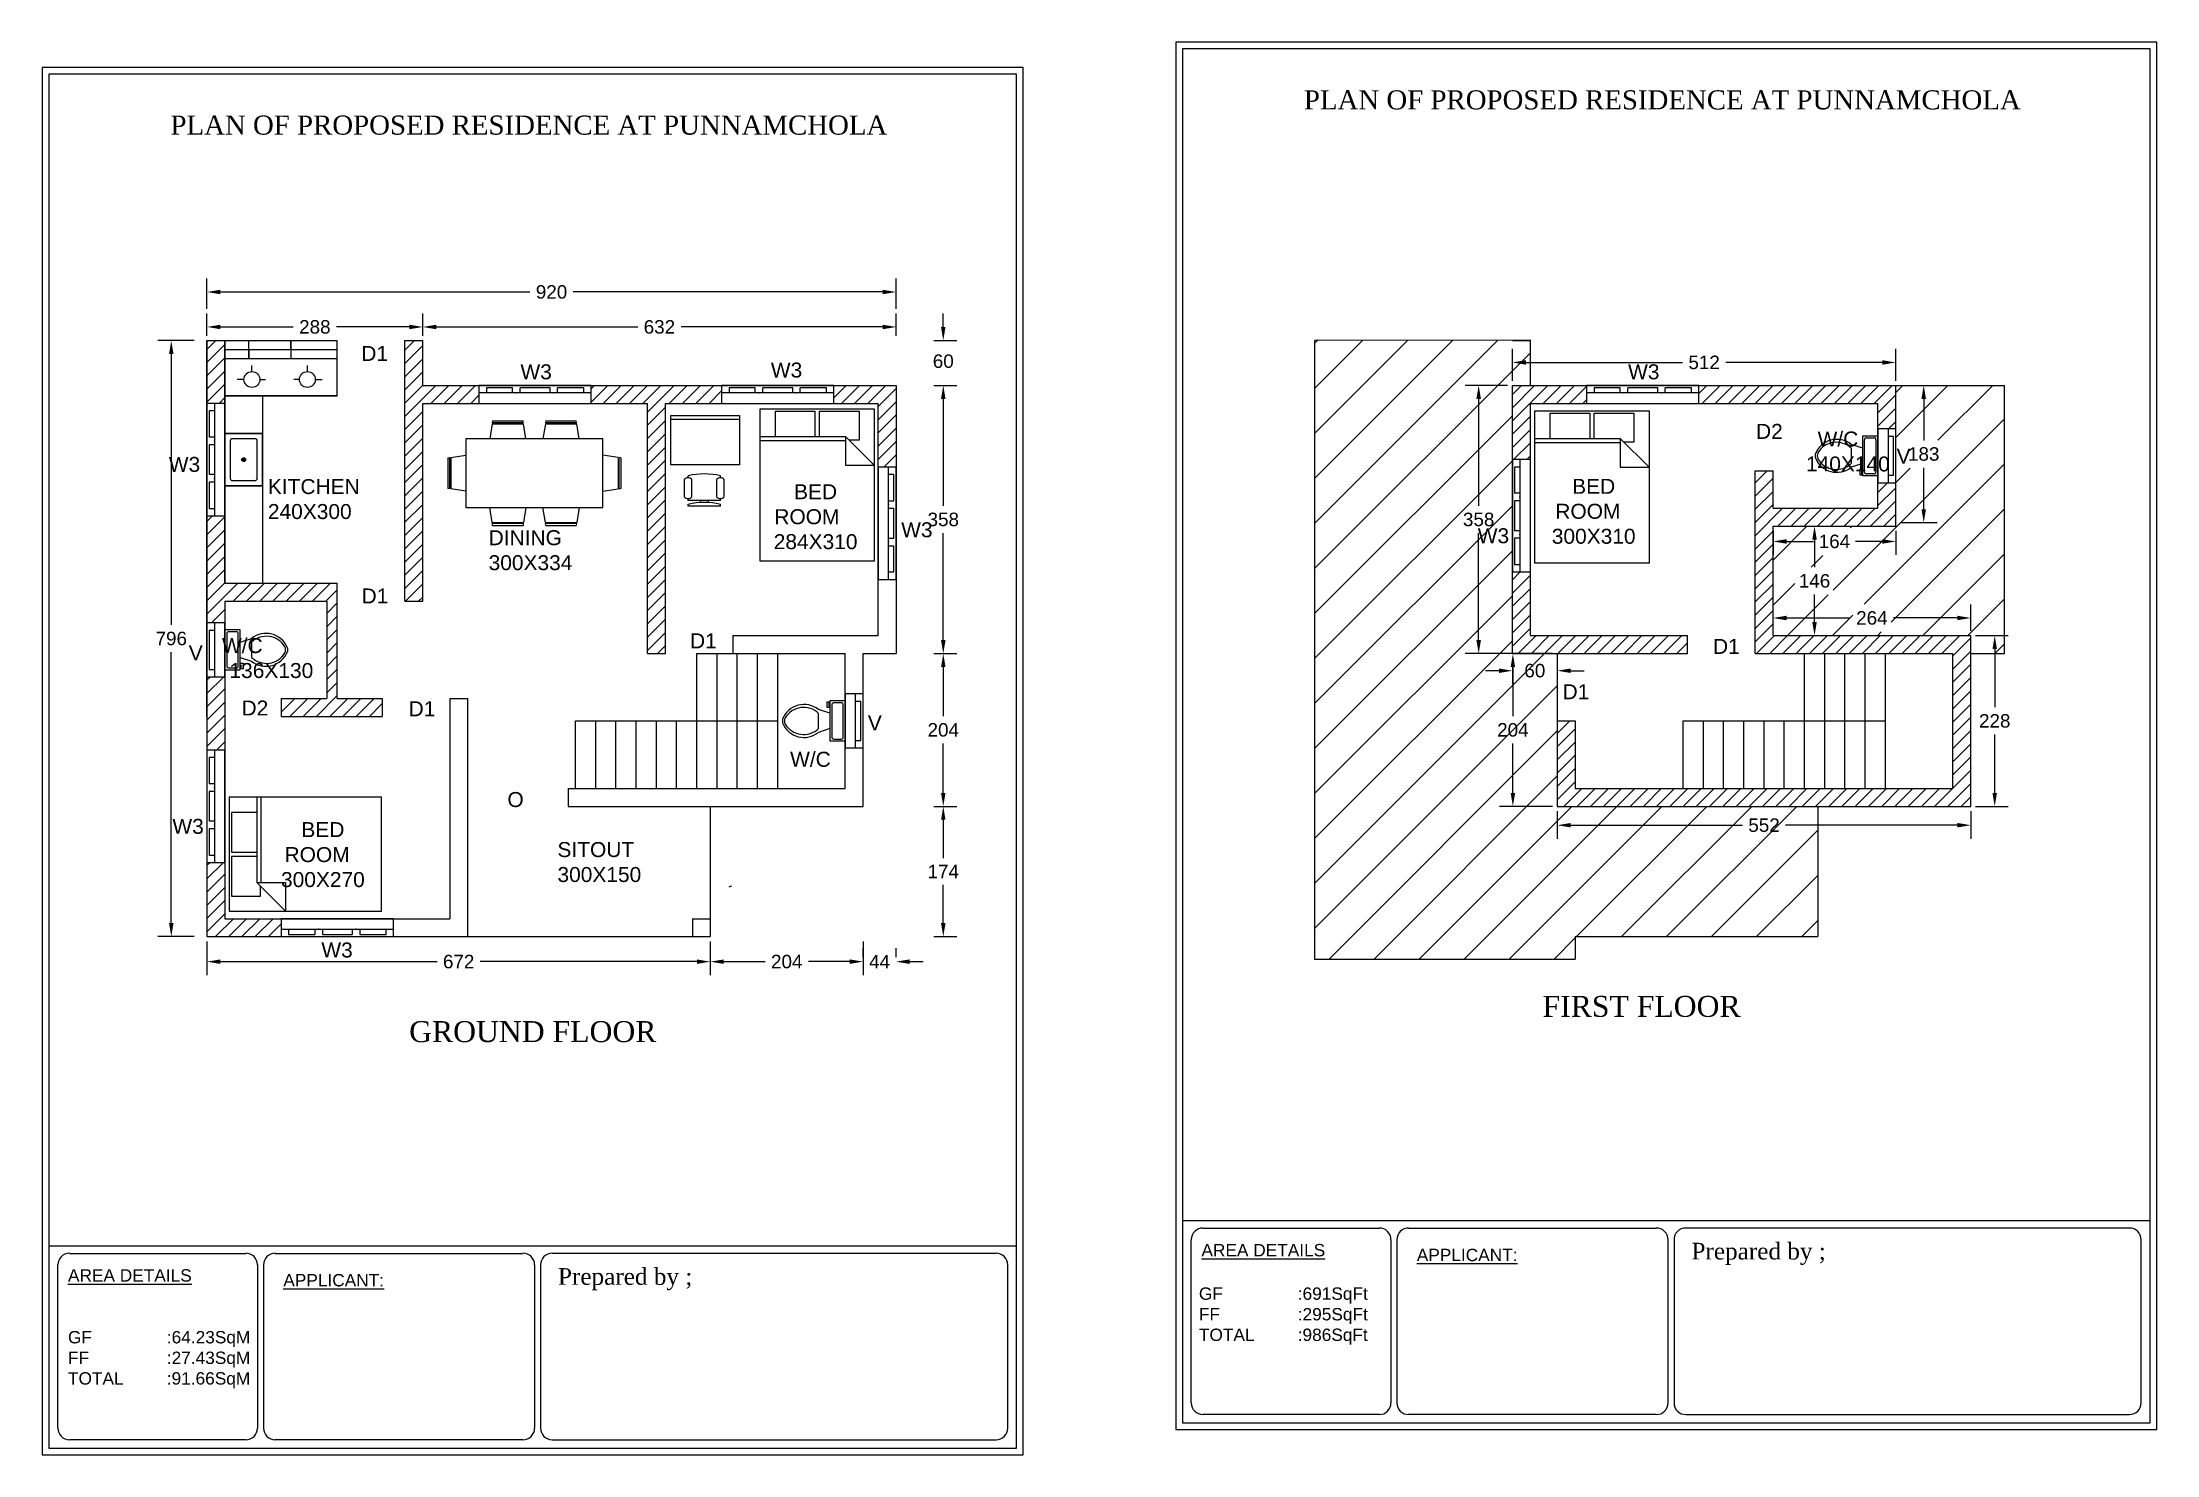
# Model space of a CAD drawing. Header units: inches. Extents: x -2903 to 3367, y -161 to 1064.
# Drawn here: x -2809.13 to -2780.9, y -160.72 to -141.86 of the extents above; entities that cross this region are included whole.
import ezdxf

# ---------------------------------------------------------------- set-up
doc = ezdxf.new("R2010")
doc.units = ezdxf.units.IN
doc.header["$MEASUREMENT"] = 0
doc.layers.add('--plan', color=7, linetype='Continuous')
doc.layers.add('PLAN', color=10, linetype='Continuous')
doc.layers.add('landscape', color=84, linetype='Continuous', lineweight=0)
doc.styles.add('SA', font='times.ttf')
doc.styles.get("Standard").update_dxf_attribs({"font": 'arial.ttf'})
doc.dimstyles.get("Standard").update_dxf_attribs({"dimtxt": 0.18, "dimasz": 0.18, "dimexe": 0.18, "dimexo": 0.0625, "dimgap": 0.09, "dimtad": 0, "dimtih": 1, "dimtoh": 1, "dimdec": 0, "dimlfac": 100, "dimzin": 0, "dimdsep": 46, "dimtxsty": 'Standard', "dimcen": 0.09, "dimadec": 0, "dimazin": 0, "dimtfac": 1, "dimtdec": 0, "dimtofl": 0, "dimtmove": 0, "dimatfit": 3, "dimfxl": 1, "dimtolj": 1, "dimtzin": 0, "dimarcsym": 0})
pattern_1 = [(45, (-3912.59014, -735.60866), (-0.088388348, 0.088388348), [])]
pattern_2 = [(45, (-3912.59014, -735.60866), (-0.30052038, 0.30052038), [])]

msp = doc.modelspace()

# ---------------------------------------------------------------- texts
at = {"layer": '--plan', "ltscale": 0.1, "attachment_point": 1, "style": 'SA'}
for s, insert, char_height, width in [('\\A1;   PLAN OF PROPOSED RESIDENCE AT PUNNAMCHOLA', (-2792.578, -142.505), 0.25484, 15.94342), ('\\A1;   PLAN OF PROPOSED RESIDENCE AT PUNNAMCHOLA', (-2807.71, -142.842), 0.25484, 15.94342), ('FIRST FLOOR', (-2789.103, -154.597), 0.28, 17.51749), ('GROUND FLOOR', (-2804.235, -154.934), 0.28, 17.51749)]:
    msp.add_mtext(s, dxfattribs=dict(at, insert=insert, char_height=char_height, width=width))
at = {"char_height": 0.2, "attachment_point": 1}
for s, insert in [('D1', (-2804.874, -145.919)), ('W3', (-2802.749, -146.164)), ('W3', (-2799.406, -146.14)), ('W3', (-2787.961, -146.164)), ('D2', (-2786.253, -146.959)), ('    W/C           140X140', (-2785.741, -147.061)), ('V', (-2784.377, -147.289)), ('W3', (-2807.444, -147.4)), ('KITCHEN  240X300', (-2806.121, -147.696)), ('\\pxqc;BED ROOM    284X310', (-2799.549, -147.765)), ('\\pxqc;BED ROOM   300X310', (-2789.161, -147.693)), ('DINING   300X334', (-2803.174, -148.379)), ('W3', (-2797.666, -148.273)), ('W3', (-2789.968, -148.353)), ('D1', (-2804.87, -149.157)), ('\\pxqc;W/C           136X130', (-2806.815, -149.819)), ('D1', (-2800.485, -149.756)), ('D1', (-2786.827, -149.83)), ('V', (-2807.177, -149.918)), ('D1', (-2788.836, -150.436)), ('D2', (-2806.473, -150.653)), ('D1', (-2804.242, -150.663)), ('V', (-2798.111, -150.852)), ('W/C           ', (-2799.149, -151.338)), ('O', (-2802.923, -151.875)), ('W3', (-2807.396, -152.233)), ('\\pxqc;BED ROOM   300X270', (-2806.127, -152.277)), ('SITOUT   300X150', (-2802.255, -152.543)), ('W3', (-2805.407, -153.884))]:
    msp.add_mtext_dynamic_manual_height_columns(s, width=1.48111, gutter_width=12.5, heights=[0], dxfattribs=dict(at, insert=insert))
at = {"attachment_point": 1}
for s, insert, char_height, width in [('{\\fTimes New Roman|b0|i0|c0|p18;Prepared by ;}', (-2787.115, -157.894), 0.22274, 5.17048), ('{\\fTimes New Roman|b0|i0|c0|p18;Prepared by ;}', (-2787.115, -157.894), 0.22274, 5.17048), ('{\\fTimes New Roman|b0|i0|c0|p18;Prepared by ;}', (-2802.248, -158.232), 0.22274, 5.17048), ('{\\fTimes New Roman|b0|i0|c0|p18;Prepared by ;}', (-2802.248, -158.232), 0.22274, 5.17048), ('\\PGF ^I^I:691SqFt\\PFF^I^I:295SqFt\\PTOTAL         :986SqFt', (-2793.691, -158.215), 0.16499, 2.53162)]:
    msp.add_mtext(s, dxfattribs=dict(at, insert=insert, char_height=char_height, width=width))
at = {"layer": 'PLAN', "color": 0, "char_height": 0.16499, "attachment_point": 1}
for s, insert, width in [('\\pxt4.6154;{\\LAREA DETAILS}', (-2793.657, -157.91), 2.70261), ('\\pxt4.6154;{\\LAPPLICANT:}', (-2790.782, -157.974), 3.31238), ('\\pxt4.6154;{\\LAREA DETAILS}\\P\\P\\P\\ptz;GF ^I^I:64.23SqM\\PFF^I^I:27.43SqM\\PTOTAL         :91.66SqM', (-2808.79, -158.247), 2.70261), ('\\pxt4.6154;{\\LAPPLICANT:}', (-2805.915, -158.311), 3.31238)]:
    msp.add_mtext(s, dxfattribs=dict(at, insert=insert, width=width))

# ---------------------------------------------------------------- blocks, each defined once
blk = doc.blocks.new('*D722')
at = {"color": 0, "lineweight": -2, "transparency": 16777216}
for p, q in [((-2789.506, -146.384), (-2789.506, -145.959)), ((-2789.326, -146.139), (-2787.234, -146.139)), ((-2784.566, -146.139), (-2786.658, -146.139)), ((-2784.386, -146.384), (-2784.386, -145.959))]:
    blk.add_line(p, q, dxfattribs=at)
at = {"color": 0, "transparency": 16777216}
for points in [[(-2789.326, -146.109), (-2789.326, -146.169), (-2789.506, -146.139)], [(-2784.566, -146.109), (-2784.566, -146.169), (-2784.386, -146.139)]]:
    blk.add_solid(points, dxfattribs=at)
at = {"layer": 'Defpoints', "color": 0, "transparency": 16777216}
for p in [(-2784.386, -146.139), (-2789.506, -146.446), (-2784.386, -146.446)]:
    blk.add_point(p, dxfattribs=at)
at = {"color": 0, "transparency": 16777216, "insert": (-2786.946, -146.139), "char_height": 0.18, "attachment_point": 5}
blk.add_mtext('\\A1;512', dxfattribs=at)
blk = doc.blocks.new('*D723')
at = {"color": 0, "lineweight": -2, "transparency": 16777216}
for p, q in [((-2789.569, -146.446), (-2790.136, -146.446)), ((-2789.956, -146.626), (-2789.956, -148.054)), ((-2789.956, -149.846), (-2789.956, -148.418)), ((-2789.569, -150.026), (-2790.136, -150.026))]:
    blk.add_line(p, q, dxfattribs=at)
at = {"color": 0, "transparency": 16777216}
for points in [[(-2789.986, -146.626), (-2789.926, -146.626), (-2789.956, -146.446)], [(-2789.986, -149.846), (-2789.926, -149.846), (-2789.956, -150.026)]]:
    blk.add_solid(points, dxfattribs=at)
at = {"layer": 'Defpoints', "color": 0, "transparency": 16777216}
for p in [(-2789.506, -146.446), (-2789.956, -150.026), (-2789.506, -150.026)]:
    blk.add_point(p, dxfattribs=at)
at = {"color": 0, "transparency": 16777216, "insert": (-2789.956, -148.236), "char_height": 0.18, "attachment_point": 5}
blk.add_mtext('\\A1;358', dxfattribs=at)
blk = doc.blocks.new('*D724')
at = {"color": 0, "lineweight": -2, "transparency": 16777216}
for p, q in [((-2789.506, -150.089), (-2789.506, -150.435)), ((-2788.906, -150.089), (-2788.906, -150.435)), ((-2789.686, -150.255), (-2789.866, -150.255)), ((-2788.726, -150.255), (-2788.546, -150.255))]:
    blk.add_line(p, q, dxfattribs=at)
at = {"color": 0, "transparency": 16777216}
for points in [[(-2789.686, -150.225), (-2789.686, -150.285), (-2789.506, -150.255)], [(-2788.726, -150.225), (-2788.726, -150.285), (-2788.906, -150.255)]]:
    blk.add_solid(points, dxfattribs=at)
at = {"layer": 'Defpoints', "color": 0, "transparency": 16777216}
for p in [(-2789.506, -150.026), (-2788.906, -150.026), (-2788.906, -150.255)]:
    blk.add_point(p, dxfattribs=at)
at = {"color": 0, "transparency": 16777216, "insert": (-2789.206, -150.255), "char_height": 0.18, "attachment_point": 5}
blk.add_mtext('\\A1;60', dxfattribs=at)
blk = doc.blocks.new('*D725')
at = {"color": 0, "lineweight": -2, "transparency": 16777216}
for p, q in [((-2788.969, -150.026), (-2789.679, -150.026)), ((-2789.499, -150.206), (-2789.499, -150.864)), ((-2789.499, -151.886), (-2789.499, -151.228)), ((-2788.969, -152.066), (-2789.679, -152.066))]:
    blk.add_line(p, q, dxfattribs=at)
at = {"color": 0, "transparency": 16777216}
for points in [[(-2789.529, -150.206), (-2789.469, -150.206), (-2789.499, -150.026)], [(-2789.529, -151.886), (-2789.469, -151.886), (-2789.499, -152.066)]]:
    blk.add_solid(points, dxfattribs=at)
at = {"layer": 'Defpoints', "color": 0, "transparency": 16777216}
for p in [(-2788.906, -150.026), (-2789.499, -152.066), (-2788.906, -152.066)]:
    blk.add_point(p, dxfattribs=at)
at = {"color": 0, "transparency": 16777216, "insert": (-2789.499, -151.046), "char_height": 0.18, "attachment_point": 5}
blk.add_mtext('\\A1;204', dxfattribs=at)
blk = doc.blocks.new('*D726')
at = {"color": 0, "lineweight": -2, "transparency": 16777216}
for p, q in [((-2788.906, -152.129), (-2788.906, -152.498)), ((-2783.386, -152.129), (-2783.386, -152.498)), ((-2788.726, -152.318), (-2786.434, -152.318)), ((-2783.566, -152.318), (-2785.858, -152.318))]:
    blk.add_line(p, q, dxfattribs=at)
at = {"color": 0, "transparency": 16777216}
for points in [[(-2788.726, -152.288), (-2788.726, -152.348), (-2788.906, -152.318)], [(-2783.566, -152.288), (-2783.566, -152.348), (-2783.386, -152.318)]]:
    blk.add_solid(points, dxfattribs=at)
at = {"layer": 'Defpoints', "color": 0, "transparency": 16777216}
for p in [(-2788.906, -152.066), (-2783.386, -152.066), (-2783.386, -152.318)]:
    blk.add_point(p, dxfattribs=at)
at = {"color": 0, "transparency": 16777216, "insert": (-2786.146, -152.318), "char_height": 0.18, "attachment_point": 5}
blk.add_mtext('\\A1;552', dxfattribs=at)
blk = doc.blocks.new('*D710')
at = {"color": 0, "lineweight": -2, "transparency": 16777216}
for p, q in [((-2783.324, -149.786), (-2782.886, -149.786)), ((-2783.066, -149.966), (-2783.066, -150.744)), ((-2783.066, -151.886), (-2783.066, -151.108)), ((-2783.324, -152.066), (-2782.886, -152.066))]:
    blk.add_line(p, q, dxfattribs=at)
at = {"color": 0, "transparency": 16777216}
for points in [[(-2783.096, -149.966), (-2783.036, -149.966), (-2783.066, -149.786)], [(-2783.096, -151.886), (-2783.036, -151.886), (-2783.066, -152.066)]]:
    blk.add_solid(points, dxfattribs=at)
at = {"layer": 'Defpoints', "color": 0, "transparency": 16777216}
for p in [(-2783.386, -149.786), (-2783.386, -152.066), (-2783.066, -152.066)]:
    blk.add_point(p, dxfattribs=at)
at = {"color": 0, "transparency": 16777216, "insert": (-2783.066, -150.926), "char_height": 0.18, "attachment_point": 5}
blk.add_mtext('\\A1;228', dxfattribs=at)
blk = doc.blocks.new('*D727')
at = {"color": 0, "lineweight": -2, "transparency": 16777216}
for p, q in [((-2786.026, -149.724), (-2786.026, -149.371)), ((-2785.846, -149.551), (-2784.996, -149.551)), ((-2783.566, -149.551), (-2784.416, -149.551)), ((-2783.386, -149.724), (-2783.386, -149.371))]:
    blk.add_line(p, q, dxfattribs=at)
at = {"color": 0, "transparency": 16777216}
for points in [[(-2785.846, -149.521), (-2785.846, -149.581), (-2786.026, -149.551)], [(-2783.566, -149.521), (-2783.566, -149.581), (-2783.386, -149.551)]]:
    blk.add_solid(points, dxfattribs=at)
at = {"layer": 'Defpoints', "color": 0, "transparency": 16777216}
for p in [(-2783.386, -149.551), (-2786.026, -149.786), (-2783.386, -149.786)]:
    blk.add_point(p, dxfattribs=at)
at = {"color": 0, "transparency": 16777216, "insert": (-2784.706, -149.551), "char_height": 0.18, "attachment_point": 5}
blk.add_mtext('\\A1;264', dxfattribs=at)
blk = doc.blocks.new('*D711')
at = {"color": 0, "lineweight": -2, "transparency": 16777216}
for p, q in [((-2785.964, -148.326), (-2785.292, -148.326)), ((-2785.472, -148.506), (-2785.472, -148.874)), ((-2785.472, -149.606), (-2785.472, -149.238)), ((-2785.964, -149.786), (-2785.292, -149.786))]:
    blk.add_line(p, q, dxfattribs=at)
at = {"color": 0, "transparency": 16777216}
for points in [[(-2785.502, -148.506), (-2785.442, -148.506), (-2785.472, -148.326)], [(-2785.502, -149.606), (-2785.442, -149.606), (-2785.472, -149.786)]]:
    blk.add_solid(points, dxfattribs=at)
at = {"layer": 'Defpoints', "color": 0, "transparency": 16777216}
for p in [(-2786.026, -148.326), (-2786.026, -149.786), (-2785.472, -149.786)]:
    blk.add_point(p, dxfattribs=at)
at = {"color": 0, "transparency": 16777216, "insert": (-2785.472, -149.056), "char_height": 0.18, "attachment_point": 5}
blk.add_mtext('\\A1;146', dxfattribs=at)
blk = doc.blocks.new('*D728')
at = {"color": 0, "lineweight": -2, "transparency": 16777216}
for p, q in [((-2786.026, -148.389), (-2786.026, -148.709)), ((-2784.386, -148.389), (-2784.386, -148.709)), ((-2785.846, -148.529), (-2785.486, -148.529)), ((-2784.566, -148.529), (-2784.926, -148.529))]:
    blk.add_line(p, q, dxfattribs=at)
at = {"color": 0, "transparency": 16777216}
for points in [[(-2785.846, -148.499), (-2785.846, -148.559), (-2786.026, -148.529)], [(-2784.566, -148.499), (-2784.566, -148.559), (-2784.386, -148.529)]]:
    blk.add_solid(points, dxfattribs=at)
at = {"layer": 'Defpoints', "color": 0, "transparency": 16777216}
for p in [(-2786.026, -148.326), (-2784.386, -148.326), (-2784.386, -148.529)]:
    blk.add_point(p, dxfattribs=at)
at = {"color": 0, "transparency": 16777216, "insert": (-2785.206, -148.529), "char_height": 0.18, "attachment_point": 5}
blk.add_mtext('\\A1;164', dxfattribs=at)
blk = doc.blocks.new('*D712')
at = {"color": 0, "lineweight": -2, "transparency": 16777216}
for p, q in [((-2784.324, -146.446), (-2783.834, -146.446)), ((-2784.014, -146.626), (-2784.014, -147.18)), ((-2784.014, -148.098), (-2784.014, -147.544)), ((-2784.324, -148.278), (-2783.834, -148.278))]:
    blk.add_line(p, q, dxfattribs=at)
at = {"color": 0, "transparency": 16777216}
for points in [[(-2784.044, -146.626), (-2783.984, -146.626), (-2784.014, -146.446)], [(-2784.044, -148.098), (-2783.984, -148.098), (-2784.014, -148.278)]]:
    blk.add_solid(points, dxfattribs=at)
at = {"layer": 'Defpoints', "color": 0, "transparency": 16777216}
for p in [(-2784.386, -146.446), (-2784.386, -148.278), (-2784.014, -148.278)]:
    blk.add_point(p, dxfattribs=at)
at = {"color": 0, "transparency": 16777216, "insert": (-2784.014, -147.362), "char_height": 0.18, "attachment_point": 5}
blk.add_mtext('\\A1;183', dxfattribs=at)
blk = doc.blocks.new('*D719')
at = {"color": 0, "lineweight": -2, "transparency": 16777216}
for p, q in [((-2806.934, -153.869), (-2806.934, -154.32)), ((-2800.214, -153.869), (-2800.214, -154.32)), ((-2806.754, -154.14), (-2803.862, -154.14)), ((-2800.394, -154.14), (-2803.285, -154.14))]:
    blk.add_line(p, q, dxfattribs=at)
at = {"color": 0, "transparency": 16777216}
for points in [[(-2806.754, -154.11), (-2806.754, -154.17), (-2806.934, -154.14)], [(-2800.394, -154.11), (-2800.394, -154.17), (-2800.214, -154.14)]]:
    blk.add_solid(points, dxfattribs=at)
at = {"layer": 'Defpoints', "color": 0, "transparency": 16777216}
for p in [(-2806.934, -153.806), (-2800.214, -153.806), (-2800.214, -154.14)]:
    blk.add_point(p, dxfattribs=at)
at = {"color": 0, "transparency": 16777216, "insert": (-2803.574, -154.14), "char_height": 0.18, "attachment_point": 5}
blk.add_mtext('\\A1;672', dxfattribs=at)
blk = doc.blocks.new('*D720')
at = {"color": 0, "lineweight": -2, "transparency": 16777216}
for p, q in [((-2807.106, -145.847), (-2807.591, -145.847)), ((-2807.411, -146.027), (-2807.411, -149.644)), ((-2807.411, -153.626), (-2807.411, -150.008)), ((-2807.106, -153.806), (-2807.591, -153.806))]:
    blk.add_line(p, q, dxfattribs=at)
at = {"color": 0, "transparency": 16777216}
for points in [[(-2807.441, -146.027), (-2807.381, -146.027), (-2807.411, -145.847)], [(-2807.441, -153.626), (-2807.381, -153.626), (-2807.411, -153.806)]]:
    blk.add_solid(points, dxfattribs=at)
at = {"layer": 'Defpoints', "color": 0, "transparency": 16777216}
for p in [(-2807.044, -145.847), (-2807.411, -153.806), (-2807.044, -153.806)]:
    blk.add_point(p, dxfattribs=at)
at = {"color": 0, "transparency": 16777216, "insert": (-2807.411, -149.826), "char_height": 0.18, "attachment_point": 5}
blk.add_mtext('\\A1;796', dxfattribs=at)
blk = doc.blocks.new('*D721')
at = {"color": 0, "lineweight": -2, "transparency": 16777216}
for p, q in [((-2806.934, -145.784), (-2806.934, -145.485)), ((-2804.054, -145.784), (-2804.054, -145.485)), ((-2806.754, -145.665), (-2805.784, -145.665)), ((-2804.234, -145.665), (-2805.203, -145.665))]:
    blk.add_line(p, q, dxfattribs=at)
at = {"color": 0, "transparency": 16777216}
for points in [[(-2806.754, -145.635), (-2806.754, -145.695), (-2806.934, -145.665)], [(-2804.234, -145.635), (-2804.234, -145.695), (-2804.054, -145.665)]]:
    blk.add_solid(points, dxfattribs=at)
at = {"layer": 'Defpoints', "color": 0, "transparency": 16777216}
for p in [(-2806.934, -145.846), (-2804.054, -145.665), (-2804.054, -145.846)]:
    blk.add_point(p, dxfattribs=at)
at = {"color": 0, "transparency": 16777216, "insert": (-2805.494, -145.665), "char_height": 0.18, "attachment_point": 5}
blk.add_mtext('\\A1;288', dxfattribs=at)
blk = doc.blocks.new('*D729')
at = {"color": 0, "lineweight": -2, "transparency": 16777216}
for p, q in [((-2804.054, -145.78), (-2804.054, -145.485)), ((-2797.734, -145.784), (-2797.734, -145.485)), ((-2803.874, -145.665), (-2801.182, -145.665)), ((-2797.914, -145.665), (-2800.605, -145.665))]:
    blk.add_line(p, q, dxfattribs=at)
at = {"color": 0, "transparency": 16777216}
for points in [[(-2803.874, -145.635), (-2803.874, -145.695), (-2804.054, -145.665)], [(-2797.914, -145.635), (-2797.914, -145.695), (-2797.734, -145.665)]]:
    blk.add_solid(points, dxfattribs=at)
at = {"layer": 'Defpoints', "color": 0, "transparency": 16777216}
for p in [(-2804.054, -145.843), (-2797.734, -145.665), (-2797.734, -145.846)]:
    blk.add_point(p, dxfattribs=at)
at = {"color": 0, "transparency": 16777216, "insert": (-2800.894, -145.665), "char_height": 0.18, "attachment_point": 5}
blk.add_mtext('\\A1;632', dxfattribs=at)
blk = doc.blocks.new('*D713')
at = {"color": 0, "lineweight": -2, "transparency": 16777216}
for p, q in [((-2797.104, -145.666), (-2797.104, -145.486)), ((-2797.232, -145.846), (-2796.924, -145.846)), ((-2797.232, -146.446), (-2796.924, -146.446)), ((-2797.104, -146.626), (-2797.104, -146.806))]:
    blk.add_line(p, q, dxfattribs=at)
at = {"color": 0, "transparency": 16777216}
for points in [[(-2797.134, -145.666), (-2797.074, -145.666), (-2797.104, -145.846)], [(-2797.134, -146.626), (-2797.074, -146.626), (-2797.104, -146.446)]]:
    blk.add_solid(points, dxfattribs=at)
at = {"layer": 'Defpoints', "color": 0, "transparency": 16777216}
for p in [(-2797.295, -145.846), (-2797.295, -146.446), (-2797.104, -146.446)]:
    blk.add_point(p, dxfattribs=at)
at = {"color": 0, "transparency": 16777216, "insert": (-2797.104, -146.123), "char_height": 0.18, "attachment_point": 5}
blk.add_mtext('\\A1;60', dxfattribs=at)
blk = doc.blocks.new('*D714')
at = {"color": 0, "lineweight": -2, "transparency": 16777216}
for p, q in [((-2797.232, -146.446), (-2796.924, -146.446)), ((-2797.104, -146.626), (-2797.104, -148.054)), ((-2797.104, -149.846), (-2797.104, -148.418)), ((-2797.232, -150.026), (-2796.924, -150.026))]:
    blk.add_line(p, q, dxfattribs=at)
at = {"color": 0, "transparency": 16777216}
for points in [[(-2797.134, -146.626), (-2797.074, -146.626), (-2797.104, -146.446)], [(-2797.134, -149.846), (-2797.074, -149.846), (-2797.104, -150.026)]]:
    blk.add_solid(points, dxfattribs=at)
at = {"layer": 'Defpoints', "color": 0, "transparency": 16777216}
for p in [(-2797.295, -146.446), (-2797.295, -150.026), (-2797.104, -150.026)]:
    blk.add_point(p, dxfattribs=at)
at = {"color": 0, "transparency": 16777216, "insert": (-2797.104, -148.236), "char_height": 0.18, "attachment_point": 5}
blk.add_mtext('\\A1;358', dxfattribs=at)
blk = doc.blocks.new('*D715')
at = {"color": 0, "lineweight": -2, "transparency": 16777216}
for p, q in [((-2797.232, -150.026), (-2796.924, -150.026)), ((-2797.104, -150.206), (-2797.104, -150.864)), ((-2797.104, -151.886), (-2797.104, -151.228)), ((-2797.232, -152.066), (-2796.924, -152.066))]:
    blk.add_line(p, q, dxfattribs=at)
at = {"color": 0, "transparency": 16777216}
for points in [[(-2797.134, -150.206), (-2797.074, -150.206), (-2797.104, -150.026)], [(-2797.134, -151.886), (-2797.074, -151.886), (-2797.104, -152.066)]]:
    blk.add_solid(points, dxfattribs=at)
at = {"layer": 'Defpoints', "color": 0, "transparency": 16777216}
for p in [(-2797.295, -150.026), (-2797.295, -152.066), (-2797.104, -152.066)]:
    blk.add_point(p, dxfattribs=at)
at = {"color": 0, "transparency": 16777216, "insert": (-2797.104, -151.046), "char_height": 0.18, "attachment_point": 5}
blk.add_mtext('\\A1;204', dxfattribs=at)
blk = doc.blocks.new('*D716')
at = {"color": 0, "lineweight": -2, "transparency": 16777216}
for p, q in [((-2797.232, -152.066), (-2796.924, -152.066)), ((-2797.104, -152.246), (-2797.104, -152.756)), ((-2797.104, -153.626), (-2797.104, -153.116)), ((-2797.232, -153.806), (-2796.924, -153.806))]:
    blk.add_line(p, q, dxfattribs=at)
at = {"color": 0, "transparency": 16777216}
for points in [[(-2797.134, -152.246), (-2797.074, -152.246), (-2797.104, -152.066)], [(-2797.134, -153.626), (-2797.074, -153.626), (-2797.104, -153.806)]]:
    blk.add_solid(points, dxfattribs=at)
at = {"layer": 'Defpoints', "color": 0, "transparency": 16777216}
for p in [(-2797.295, -152.066), (-2797.295, -153.806), (-2797.104, -153.806)]:
    blk.add_point(p, dxfattribs=at)
at = {"color": 0, "transparency": 16777216, "insert": (-2797.104, -152.936), "char_height": 0.18, "attachment_point": 5}
blk.add_mtext('\\A1;174', dxfattribs=at)
blk = doc.blocks.new('*D730')
at = {"color": 0, "lineweight": -2, "transparency": 16777216}
for p, q in [((-2800.214, -153.869), (-2800.214, -154.32)), ((-2798.174, -153.869), (-2798.174, -154.32)), ((-2800.034, -154.14), (-2799.484, -154.14)), ((-2798.354, -154.14), (-2798.904, -154.14))]:
    blk.add_line(p, q, dxfattribs=at)
at = {"color": 0, "transparency": 16777216}
for points in [[(-2800.034, -154.11), (-2800.034, -154.17), (-2800.214, -154.14)], [(-2798.354, -154.11), (-2798.354, -154.17), (-2798.174, -154.14)]]:
    blk.add_solid(points, dxfattribs=at)
at = {"layer": 'Defpoints', "color": 0, "transparency": 16777216}
for p in [(-2800.214, -153.806), (-2798.174, -153.806), (-2798.174, -154.14)]:
    blk.add_point(p, dxfattribs=at)
at = {"color": 0, "transparency": 16777216, "insert": (-2799.194, -154.14), "char_height": 0.18, "attachment_point": 5}
blk.add_mtext('\\A1;204', dxfattribs=at)
blk = doc.blocks.new('*D717')
at = {"color": 0, "lineweight": -2, "transparency": 16777216}
for p, q in [((-2798.174, -154.078), (-2798.174, -153.96)), ((-2797.734, -154.078), (-2797.734, -153.96)), ((-2798.354, -154.14), (-2798.534, -154.14)), ((-2797.554, -154.14), (-2797.374, -154.14))]:
    blk.add_line(p, q, dxfattribs=at)
at = {"color": 0, "transparency": 16777216}
for points in [[(-2798.354, -154.11), (-2798.354, -154.17), (-2798.174, -154.14)], [(-2797.554, -154.11), (-2797.554, -154.17), (-2797.734, -154.14)]]:
    blk.add_solid(points, dxfattribs=at)
at = {"layer": 'Defpoints', "color": 0, "transparency": 16777216}
for p in [(-2798.174, -154.14), (-2797.734, -154.14), (-2797.734, -154.14)]:
    blk.add_point(p, dxfattribs=at)
at = {"color": 0, "transparency": 16777216, "insert": (-2797.954, -154.14), "char_height": 0.18, "attachment_point": 5}
blk.add_mtext('\\A1;44', dxfattribs=at)
blk = doc.blocks.new('*D718')
at = {"color": 0, "lineweight": -2, "transparency": 16777216}
for p, q in [((-2806.934, -145.423), (-2806.934, -145.018)), ((-2797.734, -145.423), (-2797.734, -145.018)), ((-2806.754, -145.198), (-2802.622, -145.198)), ((-2797.914, -145.198), (-2802.045, -145.198))]:
    blk.add_line(p, q, dxfattribs=at)
at = {"color": 0, "transparency": 16777216}
for points in [[(-2806.754, -145.168), (-2806.754, -145.228), (-2806.934, -145.198)], [(-2797.914, -145.168), (-2797.914, -145.228), (-2797.734, -145.198)]]:
    blk.add_solid(points, dxfattribs=at)
at = {"layer": 'Defpoints', "color": 0, "transparency": 16777216}
for p in [(-2797.734, -145.198), (-2806.934, -145.485), (-2797.734, -145.485)]:
    blk.add_point(p, dxfattribs=at)
at = {"color": 0, "transparency": 16777216, "insert": (-2802.334, -145.198), "char_height": 0.18, "attachment_point": 5}
blk.add_mtext('\\A1;920', dxfattribs=at)

# ---------------------------------------------------------------- dimensions: what is measured, and where the dimension line sits
for p1, p2, distance, picture, middle in [((-2806.934, -145.485), (-2797.734, -145.485), 0.287, '*D718', (-2802.334, -145.198)), ((-2806.934, -145.846), (-2804.054, -145.846), 0.181, '*D721', (-2805.494, -145.665)), ((-2807.044, -145.847), (-2807.044, -153.806), -0.367, '*D720', (-2807.411, -149.826)), ((-2789.506, -146.446), (-2784.386, -146.446), 0.307, '*D722', (-2786.946, -146.139)), ((-2797.295, -146.446), (-2797.295, -150.026), 0.191, '*D714', (-2797.104, -148.236)), ((-2789.506, -146.446), (-2789.506, -150.026), -0.45, '*D723', (-2789.956, -148.236)), ((-2786.026, -148.326), (-2786.026, -149.786), 0.554, '*D711', (-2785.472, -149.056)), ((-2786.026, -148.326), (-2784.386, -148.326), -0.203, '*D728', (-2785.206, -148.529)), ((-2786.026, -149.786), (-2783.386, -149.786), 0.235, '*D727', (-2784.706, -149.551)), ((-2783.386, -149.786), (-2783.386, -152.066), 0.321, '*D710', (-2783.066, -150.926)), ((-2797.295, -150.026), (-2797.295, -152.066), 0.191, '*D715', (-2797.104, -151.046)), ((-2788.906, -150.026), (-2788.906, -152.066), -0.593, '*D725', (-2789.499, -151.046)), ((-2797.295, -152.066), (-2797.295, -153.806), 0.191, '*D716', (-2797.104, -152.936)), ((-2788.906, -152.066), (-2783.386, -152.066), -0.252, '*D726', (-2786.146, -152.318)), ((-2806.934, -153.806), (-2800.214, -153.806), -0.334, '*D719', (-2803.574, -154.14)), ((-2800.214, -153.806), (-2798.174, -153.806), -0.334, '*D730', (-2799.194, -154.14))]:
    dim = msp.add_aligned_dim(p1=p1, p2=p2, distance=distance, dimstyle='Standard')
    dim.commit()
    dim.dimension.update_dxf_attribs({"geometry": picture, "text_midpoint": middle})
dim = msp.add_linear_dim(base=(-2797.734, -145.665), p1=(-2804.054, -145.843), p2=(-2797.734, -145.846), dimstyle='Standard')
dim.commit()
dim.dimension.update_dxf_attribs({"geometry": '*D729', "text_midpoint": (-2800.894, -145.665)})
for base, p1, p2, angle, picture, middle in [((-2797.104, -146.446), (-2797.295, -145.846), (-2797.295, -146.446), 270, '*D713', (-2797.104, -146.123)), ((-2784.014, -148.278), (-2784.386, -146.446), (-2784.386, -148.278), 270, '*D712', (-2784.014, -147.362)), ((-2788.906, -150.255), (-2789.506, -150.026), (-2788.906, -150.026), 0, '*D724', (-2789.206, -150.255)), ((-2797.734, -154.14), (-2798.174, -154.14), (-2797.734, -154.14), 0, '*D717', (-2797.954, -154.14))]:
    dim = msp.add_linear_dim(base=base, p1=p1, p2=p2, angle=angle, dimstyle='Standard')
    dim.commit()
    dim.dimension.update_dxf_attribs({"geometry": picture, "text_midpoint": middle, "dimtype": 161})

# ---------------------------------------------------------------- hatches: boundary and pattern name
h = msp.add_hatch()
h.set_pattern_fill('ANSI31', color=256)
h.set_pattern_definition(pattern_1)
h.paths.add_polyline_path([(-2806.694, -145.847), (-2806.934, -145.847), (-2806.934, -146.687), (-2806.694, -146.687)])
h.paths.add_polyline_path([(-2807.666, -150.013), (-2807.156, -150.013), (-2807.156, -149.642), (-2807.666, -149.642)], flags=9)
h.paths.add_polyline_path([(-2805.747, -145.852), (-2805.237, -145.852), (-2805.237, -145.481), (-2805.747, -145.481)], flags=9)
h.paths.add_polyline_path([(-2801.147, -145.852), (-2800.637, -145.852), (-2800.637, -145.481), (-2801.147, -145.481)], flags=9)
h.paths.add_polyline_path([(-2807.774, -143.242), (-2798.009, -143.242), (-2798.009, -142.698), (-2807.774, -142.698)], flags=9)
h.paths.add_polyline_path([(-2805.46, -154.194), (-2804.941, -154.194), (-2804.941, -153.782), (-2805.46, -153.782)], flags=9)
h.paths.add_polyline_path([(-2808.85, -159.889), (-2806.32, -159.889), (-2806.32, -158.165), (-2808.85, -158.165)], flags=9)
h.paths.add_polyline_path([(-2805.956, -158.569), (-2804.528, -158.569), (-2804.528, -158.229), (-2805.956, -158.229)], flags=9)
h.paths.add_polyline_path([(-2802.309, -158.587), (-2800.444, -158.587), (-2800.444, -158.111), (-2802.309, -158.111)], flags=25)
h.paths.add_polyline_path([(-2802.309, -158.587), (-2800.444, -158.587), (-2800.444, -158.111), (-2802.309, -158.111)], flags=25)
h.paths.add_polyline_path([(-2804.32, -155.373), (-2800.949, -155.373), (-2800.949, -154.776), (-2804.32, -154.776)], flags=9)
h.paths.add_polyline_path([(-2802.318, -153.19), (-2801.098, -153.19), (-2801.098, -152.443), (-2802.318, -152.443)], flags=9)
h.paths.add_polyline_path([(-2804.942, -149.467), (-2804.484, -149.467), (-2804.484, -149.055), (-2804.942, -149.055)], flags=9)
h.paths.add_polyline_path([(-2798.162, -151.161), (-2797.876, -151.161), (-2797.876, -150.749), (-2798.162, -150.749)], flags=9)
h.paths.add_polyline_path([(-2807.228, -150.227), (-2806.941, -150.227), (-2806.941, -149.815), (-2807.228, -149.815)], flags=9)
h.paths.add_polyline_path([(-2797.72, -148.584), (-2797.201, -148.584), (-2797.201, -148.171), (-2797.72, -148.171)], flags=9)
h.paths.add_polyline_path([(-2799.459, -146.45), (-2798.94, -146.45), (-2798.94, -146.038), (-2799.459, -146.038)], flags=9)
h.paths.add_polyline_path([(-2802.802, -146.474), (-2802.283, -146.474), (-2802.283, -146.062), (-2802.802, -146.062)], flags=9)
h.paths.add_polyline_path([(-2807.497, -147.71), (-2806.978, -147.71), (-2806.978, -147.298), (-2807.497, -147.298)], flags=9)
h.paths.add_polyline_path([(-2807.449, -152.543), (-2806.93, -152.543), (-2806.93, -152.131), (-2807.449, -152.131)], flags=9)
h.paths.add_polyline_path([(-2806.544, -150.963), (-2806.087, -150.963), (-2806.087, -150.551), (-2806.544, -150.551)], flags=9)
h.paths.add_polyline_path([(-2804.945, -146.229), (-2804.488, -146.229), (-2804.488, -145.817), (-2804.945, -145.817)], flags=9)
h.paths.add_polyline_path([(-2804.314, -150.973), (-2803.857, -150.973), (-2803.857, -150.561), (-2804.314, -150.561)], flags=9)
h.paths.add_polyline_path([(-2800.557, -150.066), (-2800.099, -150.066), (-2800.099, -149.654), (-2800.557, -149.654)], flags=9)
h.paths.add_polyline_path([(-2802.987, -152.188), (-2802.669, -152.188), (-2802.669, -151.776), (-2802.987, -151.776)], flags=9)
h.paths.add_polyline_path([(-2799.202, -151.651), (-2798.559, -151.651), (-2798.559, -151.239), (-2799.202, -151.239)], flags=9)
h.paths.add_polyline_path([(-2806.692, -150.466), (-2805.473, -150.466), (-2805.473, -149.719), (-2806.692, -149.719)], flags=9)
h.paths.add_polyline_path([(-2806.192, -148.343), (-2804.866, -148.343), (-2804.866, -147.597), (-2806.192, -147.597)], flags=9)
h.paths.add_polyline_path([(-2799.618, -148.412), (-2797.997, -148.412), (-2797.997, -147.666), (-2799.618, -147.666)], flags=9)
h.paths.add_polyline_path([(-2803.245, -149.026), (-2802.017, -149.026), (-2802.017, -148.279), (-2803.245, -148.279)], flags=9)
h.paths.add_polyline_path([(-2806.197, -152.924), (-2804.575, -152.924), (-2804.575, -152.178), (-2806.197, -152.178)], flags=9)
at = {"transparency": 33554582}
h = msp.add_hatch(dxfattribs=at)
h.set_pattern_fill('ANSI31', color=256)
h.set_pattern_definition(pattern_1)
h.paths.add_polyline_path([(-2806.934, -153.806), (-2805.944, -153.806), (-2805.944, -153.566), (-2806.694, -153.566), (-2806.694, -152.816), (-2806.934, -152.816)])
h.paths.add_polyline_path([(-2803.827, -154.327), (-2803.317, -154.327), (-2803.317, -153.956), (-2803.827, -153.956)], flags=9)
h.paths.add_polyline_path([(-2807.666, -150.013), (-2807.156, -150.013), (-2807.156, -149.642), (-2807.666, -149.642)], flags=9)
h.paths.add_polyline_path([(-2805.46, -154.194), (-2804.941, -154.194), (-2804.941, -153.782), (-2805.46, -153.782)], flags=9)
h.paths.add_polyline_path([(-2808.85, -159.889), (-2806.32, -159.889), (-2806.32, -158.165), (-2808.85, -158.165)], flags=9)
h.paths.add_polyline_path([(-2805.956, -158.569), (-2804.528, -158.569), (-2804.528, -158.229), (-2805.956, -158.229)], flags=9)
h.paths.add_polyline_path([(-2802.309, -158.587), (-2800.444, -158.587), (-2800.444, -158.111), (-2802.309, -158.111)], flags=9)
h.paths.add_polyline_path([(-2804.32, -155.373), (-2800.949, -155.373), (-2800.949, -154.776), (-2804.32, -154.776)], flags=9)
h.paths.add_polyline_path([(-2802.318, -153.19), (-2801.098, -153.19), (-2801.098, -152.443), (-2802.318, -152.443)], flags=9)
h.paths.add_polyline_path([(-2804.942, -149.467), (-2804.484, -149.467), (-2804.484, -149.055), (-2804.942, -149.055)], flags=9)
h.paths.add_polyline_path([(-2798.162, -151.161), (-2797.876, -151.161), (-2797.876, -150.749), (-2798.162, -150.749)], flags=9)
h.paths.add_polyline_path([(-2807.228, -150.227), (-2806.941, -150.227), (-2806.941, -149.815), (-2807.228, -149.815)], flags=9)
h.paths.add_polyline_path([(-2797.72, -148.584), (-2797.201, -148.584), (-2797.201, -148.171), (-2797.72, -148.171)], flags=9)
h.paths.add_polyline_path([(-2799.459, -146.45), (-2798.94, -146.45), (-2798.94, -146.038), (-2799.459, -146.038)], flags=9)
h.paths.add_polyline_path([(-2802.802, -146.474), (-2802.283, -146.474), (-2802.283, -146.062), (-2802.802, -146.062)], flags=9)
h.paths.add_polyline_path([(-2807.497, -147.71), (-2806.978, -147.71), (-2806.978, -147.298), (-2807.497, -147.298)], flags=9)
h.paths.add_polyline_path([(-2807.449, -152.543), (-2806.93, -152.543), (-2806.93, -152.131), (-2807.449, -152.131)], flags=9)
h.paths.add_polyline_path([(-2806.544, -150.963), (-2806.087, -150.963), (-2806.087, -150.551), (-2806.544, -150.551)], flags=9)
h.paths.add_polyline_path([(-2804.945, -146.229), (-2804.488, -146.229), (-2804.488, -145.817), (-2804.945, -145.817)], flags=9)
h.paths.add_polyline_path([(-2804.314, -150.973), (-2803.857, -150.973), (-2803.857, -150.561), (-2804.314, -150.561)], flags=9)
h.paths.add_polyline_path([(-2800.557, -150.066), (-2800.099, -150.066), (-2800.099, -149.654), (-2800.557, -149.654)], flags=9)
h.paths.add_polyline_path([(-2802.987, -152.188), (-2802.669, -152.188), (-2802.669, -151.776), (-2802.987, -151.776)], flags=9)
h.paths.add_polyline_path([(-2799.202, -151.651), (-2798.559, -151.651), (-2798.559, -151.239), (-2799.202, -151.239)], flags=9)
h.paths.add_polyline_path([(-2806.692, -150.466), (-2805.473, -150.466), (-2805.473, -149.719), (-2806.692, -149.719)], flags=9)
h.paths.add_polyline_path([(-2806.192, -148.343), (-2804.866, -148.343), (-2804.866, -147.597), (-2806.192, -147.597)], flags=9)
h.paths.add_polyline_path([(-2799.618, -148.412), (-2797.997, -148.412), (-2797.997, -147.666), (-2799.618, -147.666)], flags=9)
h.paths.add_polyline_path([(-2803.245, -149.026), (-2802.017, -149.026), (-2802.017, -148.279), (-2803.245, -148.279)], flags=9)
h.paths.add_polyline_path([(-2806.197, -152.924), (-2804.575, -152.924), (-2804.575, -152.178), (-2806.197, -152.178)], flags=9)
h = msp.add_hatch(dxfattribs=at)
h.set_pattern_fill('ANSI31', color=256)
h.set_pattern_definition(pattern_1)
h.paths.add_polyline_path([(-2797.734, -146.446), (-2798.564, -146.446), (-2798.564, -146.686), (-2797.974, -146.686), (-2797.974, -147.536), (-2797.734, -147.536)])
h.paths.add_polyline_path([(-2801.804, -146.446), (-2801.804, -146.686), (-2801.054, -146.686), (-2801.054, -150.026), (-2800.814, -150.026), (-2800.814, -146.686), (-2800.064, -146.686), (-2800.064, -146.446)])
h.paths.add_polyline_path([(-2804.294, -148.186), (-2804.294, -149.326), (-2804.054, -149.326), (-2804.054, -148.186), (-2804.054, -146.686), (-2803.304, -146.686), (-2803.304, -146.446), (-2804.054, -146.446), (-2804.054, -145.846), (-2804.294, -145.846)])
h.paths.add_polyline_path([(-2787.2, -146.326), (-2786.69, -146.326), (-2786.69, -145.955), (-2787.2, -145.955)], flags=9)
h.paths.add_polyline_path([(-2790.211, -148.423), (-2789.701, -148.423), (-2789.701, -148.052), (-2790.211, -148.052)], flags=9)
h.paths.add_polyline_path([(-2789.39, -150.442), (-2789.02, -150.442), (-2789.02, -150.071), (-2789.39, -150.071)], flags=9)
h.paths.add_polyline_path([(-2789.752, -151.233), (-2789.242, -151.233), (-2789.242, -150.862), (-2789.752, -150.862)], flags=9)
h.paths.add_polyline_path([(-2793.751, -159.303), (-2791.4, -159.303), (-2791.4, -158.408), (-2793.751, -158.408)], flags=9)
h.paths.add_polyline_path([(-2793.699, -158.168), (-2791.964, -158.168), (-2791.964, -157.828), (-2793.699, -157.828)], flags=9)
h.paths.add_polyline_path([(-2790.824, -158.232), (-2789.396, -158.232), (-2789.396, -157.892), (-2790.824, -157.892)], flags=9)
h.paths.add_polyline_path([(-2787.177, -158.249), (-2785.312, -158.249), (-2785.312, -157.774), (-2787.177, -157.774)], flags=9)
h.paths.add_polyline_path([(-2789.179, -155.036), (-2786.451, -155.036), (-2786.451, -154.438), (-2789.179, -154.438)], flags=9)
h.paths.add_polyline_path([(-2790.022, -148.663), (-2789.503, -148.663), (-2789.503, -148.251), (-2790.022, -148.251)], flags=9)
h.paths.add_polyline_path([(-2785.822, -147.708), (-2784.603, -147.708), (-2784.603, -146.962), (-2785.822, -146.962)], flags=9)
h.paths.add_polyline_path([(-2789.231, -148.34), (-2787.61, -148.34), (-2787.61, -147.594), (-2789.231, -147.594)], flags=9)
h.paths.add_polyline_path([(-2786.325, -147.269), (-2785.868, -147.269), (-2785.868, -146.857), (-2786.325, -146.857)], flags=9)
h.paths.add_polyline_path([(-2788.907, -150.746), (-2788.45, -150.746), (-2788.45, -150.334), (-2788.907, -150.334)], flags=9)
h.paths.add_polyline_path([(-2788.405, -150.104), (-2787.948, -150.104), (-2787.948, -149.692), (-2788.405, -149.692)], flags=9)
h.paths.add_polyline_path([(-2788.015, -146.474), (-2787.495, -146.474), (-2787.495, -146.062), (-2788.015, -146.062)], flags=9)
at = {"transparency": 33554574}
h = msp.add_hatch(dxfattribs=at)
h.set_pattern_fill('ANSI31', color=256, scale=3.4)
h.set_pattern_definition(pattern_2)
h.paths.add_polyline_path([(-2790.211, -148.423), (-2789.701, -148.423), (-2789.701, -148.052), (-2790.211, -148.052)], flags=24)
h.paths.add_polyline_path([(-2789.39, -150.442), (-2789.02, -150.442), (-2789.02, -150.071), (-2789.39, -150.071)], flags=24)
h.paths.add_polyline_path([(-2789.752, -151.233), (-2789.242, -151.233), (-2789.242, -150.862), (-2789.752, -150.862)], flags=24)
h.paths.add_polyline_path([(-2786.4, -152.505), (-2785.89, -152.505), (-2785.89, -152.134), (-2786.4, -152.134)], flags=24)
h.paths.add_polyline_path([(-2790.022, -148.663), (-2789.503, -148.663), (-2789.503, -148.251), (-2790.022, -148.251)], flags=24)
h.paths.add_polyline_path([(-2792.146, -145.845), (-2792.146, -154.106), (-2788.666, -154.106), (-2788.666, -153.806), (-2785.426, -153.806), (-2785.426, -152.066), (-2788.906, -152.066), (-2788.906, -150.026), (-2789.506, -150.026), (-2789.506, -148.186), (-2789.506, -147.436), (-2789.506, -146.446), (-2789.266, -146.446), (-2789.266, -145.843)])
h = msp.add_hatch()
h.set_pattern_fill('ANSI31', color=256)
h.set_pattern_definition(pattern_1)
h.paths.add_polyline_path([(-2786.266, -150.026), (-2785.066, -150.026), (-2783.626, -150.026), (-2783.626, -151.826), (-2788.666, -151.826), (-2788.666, -150.926), (-2788.906, -150.926), (-2788.906, -152.066), (-2783.386, -152.066), (-2783.386, -149.786), (-2786.026, -149.786), (-2786.026, -148.326), (-2784.386, -148.326), (-2784.386, -147.746), (-2784.626, -147.746), (-2784.626, -148.086), (-2786.026, -148.086), (-2786.026, -147.586), (-2786.266, -147.586)])
h.paths.add_polyline_path([(-2789.266, -146.686), (-2788.516, -146.686), (-2788.516, -146.446), (-2789.506, -146.446), (-2789.506, -147.436), (-2789.266, -147.436)])
h.paths.add_polyline_path([(-2789.266, -149.786), (-2789.266, -148.936), (-2789.506, -148.936), (-2789.506, -150.026), (-2788.666, -150.026), (-2787.166, -150.026), (-2787.166, -149.786), (-2788.666, -149.786)])
h = msp.add_hatch()
h.set_pattern_fill('ANSI31', color=256)
h.set_pattern_definition(pattern_1)
h.paths.add_polyline_path([(-2784.626, -147.026), (-2784.386, -147.026), (-2784.386, -146.446), (-2787.016, -146.446), (-2787.016, -146.686), (-2786.266, -146.686), (-2784.626, -146.686)])
at = {"transparency": 33554551}
h = msp.add_hatch(dxfattribs=at)
h.set_pattern_fill('ANSI31', color=256, scale=3.4)
h.set_pattern_definition(pattern_2)
h.paths.add_polyline_path([(-2782.936, -146.446), (-2784.386, -146.446), (-2784.386, -148.326), (-2786.026, -148.326), (-2786.026, -149.786), (-2783.386, -149.786), (-2783.386, -150.026), (-2782.936, -150.026)])
h.paths.add_polyline_path([(-2784.959, -149.738), (-2784.449, -149.738), (-2784.449, -149.367), (-2784.959, -149.367)], flags=16)
h.paths.add_polyline_path([(-2785.735, -149.243), (-2785.225, -149.243), (-2785.225, -148.872), (-2785.735, -148.872)], flags=16)
h.paths.add_polyline_path([(-2785.469, -148.715), (-2784.959, -148.715), (-2784.959, -148.345), (-2785.469, -148.345)], flags=16)
h.paths.add_polyline_path([(-2784.277, -147.549), (-2783.768, -147.549), (-2783.768, -147.178), (-2784.277, -147.178)], flags=16)
h = msp.add_hatch()
h.set_pattern_fill('ANSI31', color=256)
h.set_pattern_definition(pattern_1)
h.paths.add_polyline_path([(-2783.386, -150.926), (-2783.626, -150.926), (-2783.626, -151.826), (-2788.666, -151.826), (-2788.666, -150.926), (-2788.906, -150.926), (-2788.906, -152.066), (-2783.386, -152.066)])
h.paths.add_polyline_path([(-2785.822, -147.708), (-2784.603, -147.708), (-2784.603, -146.962), (-2785.822, -146.962)], flags=9)
h.paths.add_polyline_path([(-2789.231, -148.34), (-2787.61, -148.34), (-2787.61, -147.594), (-2789.231, -147.594)], flags=9)
h.paths.add_polyline_path([(-2786.325, -147.269), (-2785.868, -147.269), (-2785.868, -146.857), (-2786.325, -146.857)], flags=9)
h.paths.add_polyline_path([(-2788.907, -150.746), (-2788.45, -150.746), (-2788.45, -150.334), (-2788.907, -150.334)], flags=9)
h.paths.add_polyline_path([(-2788.405, -150.104), (-2787.948, -150.104), (-2787.948, -149.692), (-2788.405, -149.692)], flags=9)
h = msp.add_hatch()
h.set_pattern_fill('ANSI31', color=256)
h.set_pattern_definition(pattern_1)
h.paths.add_polyline_path([(-2806.694, -149.087), (-2806.694, -148.187), (-2806.934, -148.187), (-2806.934, -149.617), (-2806.694, -149.617), (-2806.694, -149.326)])
h.paths.add_polyline_path([(-2806.694, -150.626), (-2806.694, -150.337), (-2806.934, -150.337), (-2806.934, -151.316), (-2806.694, -151.316)])
h = msp.add_hatch()
h.set_pattern_fill('ANSI31', color=256)
h.set_pattern_definition(pattern_1)
h.paths.add_polyline_path([(-2805.194, -149.086), (-2806.694, -149.086), (-2806.694, -149.326), (-2805.334, -149.326), (-2805.334, -150.626), (-2805.944, -150.626), (-2805.944, -150.866), (-2804.594, -150.866), (-2804.594, -150.626), (-2805.194, -150.626)])

# ---------------------------------------------------------------- linework, layer by layer
for p, q in [((-2806.934, -148.186), (-2806.934, -145.846)), ((-2806.934, -148.186), (-2806.934, -145.846)), ((-2806.934, -145.846), (-2805.194, -145.846)), ((-2806.934, -145.846), (-2805.194, -145.846)), ((-2806.934, -145.846), (-2806.934, -153.806)), ((-2806.934, -150.867), (-2806.934, -145.847)), ((-2806.694, -145.846), (-2806.694, -149.086)), ((-2806.694, -146.087), (-2806.694, -145.847)), ((-2806.374, -146.087), (-2806.374, -145.847)), ((-2805.814, -145.966), (-2805.814, -145.847)), ((-2805.814, -145.847), (-2805.814, -146.087)), ((-2805.434, -145.846), (-2805.194, -145.846)), ((-2805.194, -146.586), (-2805.194, -145.846)), ((-2805.194, -146.087), (-2805.194, -145.847)), ((-2804.294, -148.186), (-2804.294, -145.846)), ((-2804.294, -145.846), (-2804.054, -145.846)), ((-2804.054, -146.446), (-2804.054, -145.846)), ((-2789.266, -145.843), (-2792.146, -145.845)), ((-2792.146, -145.845), (-2792.146, -154.106)), ((-2789.506, -145.846), (-2789.266, -145.846)), ((-2789.266, -146.446), (-2789.266, -145.843)), ((-2789.266, -146.446), (-2789.266, -145.846)), ((-2806.694, -145.966), (-2805.194, -145.966)), ((-2806.694, -146.086), (-2805.194, -146.086)), ((-2806.694, -149.087), (-2806.694, -146.087)), ((-2806.694, -146.087), (-2805.194, -146.087)), ((-2806.374, -145.966), (-2806.374, -146.087)), ((-2805.434, -146.086), (-2805.194, -146.086)), ((-2804.054, -146.446), (-2797.734, -146.446)), ((-2801.804, -146.446), (-2803.304, -146.446)), ((-2803.304, -146.446), (-2803.304, -146.686)), ((-2802.854, -146.476), (-2803.204, -146.476)), ((-2803.204, -146.476), (-2803.204, -146.546)), ((-2802.854, -146.546), (-2802.854, -146.476)), ((-2802.354, -146.476), (-2802.754, -146.476)), ((-2802.754, -146.546), (-2802.754, -146.476)), ((-2802.354, -146.546), (-2802.354, -146.476)), ((-2801.904, -146.476), (-2802.254, -146.476)), ((-2802.254, -146.546), (-2802.254, -146.476)), ((-2801.904, -146.546), (-2801.904, -146.476)), ((-2801.804, -146.686), (-2801.804, -146.446)), ((-2798.564, -146.446), (-2800.064, -146.446)), ((-2800.064, -146.446), (-2800.064, -146.686)), ((-2799.614, -146.476), (-2799.964, -146.476)), ((-2799.964, -146.476), (-2799.964, -146.546)), ((-2799.614, -146.546), (-2799.614, -146.476)), ((-2799.114, -146.476), (-2799.514, -146.476)), ((-2799.514, -146.546), (-2799.514, -146.476)), ((-2799.114, -146.546), (-2799.114, -146.476)), ((-2798.664, -146.476), (-2799.014, -146.476)), ((-2799.014, -146.546), (-2799.014, -146.476)), ((-2798.664, -146.546), (-2798.664, -146.476)), ((-2798.564, -146.686), (-2798.564, -146.446)), ((-2797.734, -146.446), (-2797.734, -150.026)), ((-2789.506, -148.186), (-2789.506, -146.446)), ((-2789.506, -146.446), (-2782.936, -146.446)), ((-2787.016, -146.446), (-2788.516, -146.446)), ((-2788.516, -146.446), (-2788.516, -146.686)), ((-2788.066, -146.476), (-2788.416, -146.476)), ((-2788.416, -146.476), (-2788.416, -146.546)), ((-2788.066, -146.546), (-2788.066, -146.476)), ((-2787.566, -146.476), (-2787.966, -146.476)), ((-2787.966, -146.546), (-2787.966, -146.476)), ((-2787.566, -146.546), (-2787.566, -146.476)), ((-2787.116, -146.476), (-2787.466, -146.476)), ((-2787.466, -146.546), (-2787.466, -146.476)), ((-2787.116, -146.546), (-2787.116, -146.476)), ((-2787.016, -146.686), (-2787.016, -146.446)), ((-2784.386, -148.326), (-2784.386, -146.446)), ((-2782.936, -150.026), (-2782.936, -146.446)), ((-2806.934, -146.687), (-2806.934, -148.187)), ((-2806.694, -146.687), (-2806.934, -146.687)), ((-2806.904, -146.787), (-2806.904, -147.137)), ((-2806.834, -146.787), (-2806.904, -146.787)), ((-2806.834, -146.687), (-2806.834, -148.187)), ((-2806.694, -146.586), (-2805.194, -146.586)), ((-2806.694, -148.187), (-2806.694, -146.687)), ((-2806.194, -146.586), (-2806.194, -149.086)), ((-2804.054, -148.186), (-2804.054, -146.686)), ((-2804.054, -146.686), (-2801.054, -146.686)), ((-2801.804, -146.546), (-2803.304, -146.546)), ((-2803.304, -146.686), (-2801.804, -146.686)), ((-2801.054, -150.026), (-2801.054, -146.686)), ((-2800.814, -150.026), (-2800.814, -146.686)), ((-2800.814, -146.686), (-2797.974, -146.686)), ((-2798.564, -146.546), (-2800.064, -146.546)), ((-2800.064, -146.686), (-2798.564, -146.686)), ((-2797.974, -149.786), (-2797.974, -146.686)), ((-2789.266, -148.186), (-2789.266, -146.686)), ((-2789.266, -146.686), (-2786.266, -146.686)), ((-2789.266, -146.686), (-2786.266, -146.686)), ((-2787.016, -146.546), (-2788.516, -146.546)), ((-2788.516, -146.686), (-2787.016, -146.686)), ((-2786.266, -146.686), (-2784.626, -146.686)), ((-2784.626, -148.086), (-2784.626, -146.686)), ((-2784.386, -147.026), (-2784.626, -147.026)), ((-2784.626, -147.026), (-2784.626, -147.746)), ((-2784.486, -147.746), (-2784.486, -147.026)), ((-2784.386, -147.746), (-2784.386, -147.026)), ((-2806.834, -147.137), (-2806.904, -147.137)), ((-2806.904, -147.237), (-2806.904, -147.637)), ((-2806.834, -147.237), (-2806.904, -147.237)), ((-2806.694, -147.087), (-2806.194, -147.087)), ((-2806.694, -147.787), (-2806.694, -147.087)), ((-2806.694, -147.087), (-2806.694, -147.787)), ((-2806.194, -147.087), (-2806.194, -147.787)), ((-2784.416, -147.126), (-2784.486, -147.126)), ((-2784.416, -147.646), (-2784.416, -147.126)), ((-2806.834, -147.637), (-2806.904, -147.637)), ((-2797.734, -147.536), (-2797.974, -147.536)), ((-2797.974, -147.536), (-2797.974, -149.036)), ((-2797.834, -149.036), (-2797.834, -147.536)), ((-2797.764, -147.636), (-2797.834, -147.636)), ((-2797.764, -147.986), (-2797.764, -147.636)), ((-2797.734, -149.036), (-2797.734, -147.536)), ((-2789.506, -147.436), (-2789.506, -148.936)), ((-2789.266, -147.436), (-2789.506, -147.436)), ((-2789.476, -147.536), (-2789.476, -147.886)), ((-2789.406, -147.536), (-2789.476, -147.536)), ((-2789.406, -147.436), (-2789.406, -148.936)), ((-2789.266, -148.936), (-2789.266, -147.436)), ((-2786.266, -150.026), (-2786.266, -147.586)), ((-2786.266, -147.586), (-2786.026, -147.586)), ((-2786.026, -148.086), (-2786.026, -147.586)), ((-2806.904, -147.737), (-2806.904, -148.087)), ((-2806.834, -147.737), (-2806.904, -147.737)), ((-2806.194, -147.787), (-2806.694, -147.787)), ((-2789.406, -147.886), (-2789.476, -147.886)), ((-2784.626, -147.746), (-2784.386, -147.746)), ((-2784.486, -147.646), (-2784.416, -147.646)), ((-2806.934, -149.326), (-2806.934, -148.186)), ((-2806.934, -148.187), (-2806.694, -148.187)), ((-2806.904, -148.087), (-2806.834, -148.087)), ((-2804.294, -149.326), (-2804.294, -148.186)), ((-2804.054, -149.326), (-2804.054, -148.186)), ((-2797.834, -147.986), (-2797.764, -147.986)), ((-2797.834, -148.086), (-2797.764, -148.086)), ((-2797.764, -148.486), (-2797.764, -148.086)), ((-2789.506, -150.026), (-2789.506, -148.186)), ((-2789.476, -147.986), (-2789.476, -148.386)), ((-2789.406, -147.986), (-2789.476, -147.986)), ((-2789.266, -149.786), (-2789.266, -148.186)), ((-2786.026, -148.086), (-2784.626, -148.086)), ((-2797.834, -148.486), (-2797.764, -148.486)), ((-2789.406, -148.386), (-2789.476, -148.386)), ((-2789.476, -148.486), (-2789.476, -148.836)), ((-2789.406, -148.486), (-2789.476, -148.486)), ((-2786.026, -149.786), (-2786.026, -148.326)), ((-2786.026, -148.326), (-2784.386, -148.326)), ((-2797.834, -148.586), (-2797.764, -148.586)), ((-2797.764, -148.936), (-2797.764, -148.586)), ((-2797.974, -149.036), (-2797.734, -149.036)), ((-2797.834, -148.936), (-2797.764, -148.936)), ((-2789.506, -148.936), (-2789.266, -148.936)), ((-2789.476, -148.836), (-2789.406, -148.836)), ((-2806.694, -149.086), (-2805.194, -149.086)), ((-2806.694, -149.326), (-2805.334, -149.326)), ((-2806.694, -149.326), (-2805.334, -149.326)), ((-2806.694, -149.326), (-2806.694, -150.866)), ((-2806.694, -149.327), (-2806.694, -150.627)), ((-2805.334, -149.326), (-2805.334, -150.626)), ((-2805.194, -150.626), (-2805.194, -149.086)), ((-2804.294, -149.326), (-2804.054, -149.326)), ((-2804.294, -149.326), (-2804.054, -149.326)), ((-2806.934, -149.617), (-2806.934, -150.337)), ((-2806.694, -149.617), (-2806.934, -149.617)), ((-2806.834, -149.617), (-2806.834, -150.337)), ((-2806.694, -150.337), (-2806.694, -149.617)), ((-2806.904, -149.717), (-2806.904, -150.237)), ((-2806.834, -149.717), (-2806.904, -149.717)), ((-2799.914, -149.786), (-2797.974, -149.786)), ((-2799.914, -149.786), (-2799.914, -150.026)), ((-2789.266, -149.786), (-2788.666, -149.786)), ((-2788.666, -149.786), (-2787.166, -149.786)), ((-2787.166, -150.026), (-2787.166, -149.786)), ((-2786.026, -149.786), (-2783.386, -149.786)), ((-2783.386, -152.066), (-2783.386, -149.786)), ((-2801.054, -150.026), (-2800.814, -150.026)), ((-2800.394, -151.826), (-2800.394, -150.026)), ((-2800.394, -150.026), (-2799.914, -150.026)), ((-2800.124, -151.826), (-2800.124, -150.026)), ((-2799.914, -150.026), (-2798.414, -150.026)), ((-2799.854, -151.826), (-2799.854, -150.026)), ((-2799.584, -151.826), (-2799.584, -150.026)), ((-2799.314, -151.826), (-2799.314, -150.026)), ((-2798.414, -151.826), (-2798.414, -150.026)), ((-2798.174, -152.066), (-2798.174, -150.026)), ((-2798.174, -150.026), (-2797.734, -150.026)), ((-2789.506, -150.026), (-2788.666, -150.026)), ((-2788.906, -150.026), (-2788.906, -152.066)), ((-2788.666, -150.026), (-2787.166, -150.026)), ((-2786.266, -150.026), (-2785.066, -150.026)), ((-2785.606, -151.826), (-2785.606, -150.026)), ((-2785.336, -151.826), (-2785.336, -150.026)), ((-2785.126, -150.026), (-2783.626, -150.026)), ((-2785.066, -151.826), (-2785.066, -150.026)), ((-2784.796, -151.826), (-2784.796, -150.026)), ((-2784.526, -151.826), (-2784.526, -150.026)), ((-2783.626, -151.826), (-2783.626, -150.026)), ((-2783.386, -150.026), (-2782.936, -150.026)), ((-2806.934, -150.337), (-2806.694, -150.337)), ((-2806.904, -150.237), (-2806.834, -150.237)), ((-2805.944, -150.626), (-2805.334, -150.626)), ((-2805.944, -150.626), (-2805.944, -150.866)), ((-2805.194, -150.626), (-2804.594, -150.626)), ((-2804.594, -150.626), (-2804.594, -150.866)), ((-2803.694, -150.626), (-2803.694, -153.566)), ((-2803.694, -150.626), (-2803.454, -150.626)), ((-2803.454, -150.626), (-2803.454, -153.806)), ((-2798.174, -150.566), (-2798.414, -150.566)), ((-2798.414, -150.566), (-2798.414, -151.286)), ((-2798.274, -151.286), (-2798.274, -150.566)), ((-2798.204, -150.666), (-2798.274, -150.666)), ((-2798.204, -151.186), (-2798.204, -150.666)), ((-2798.174, -151.286), (-2798.174, -150.566)), ((-2806.934, -150.866), (-2806.934, -153.806)), ((-2806.694, -150.866), (-2806.694, -153.566)), ((-2805.944, -150.866), (-2804.594, -150.866)), ((-2802.014, -151.826), (-2802.014, -150.926)), ((-2802.014, -150.926), (-2799.314, -150.926)), ((-2801.744, -151.826), (-2801.744, -150.926)), ((-2801.474, -151.826), (-2801.474, -150.926)), ((-2801.204, -151.826), (-2801.204, -150.926)), ((-2800.934, -151.826), (-2800.934, -150.926)), ((-2800.664, -151.826), (-2800.664, -150.926)), ((-2788.906, -150.926), (-2788.666, -150.926)), ((-2788.666, -150.926), (-2788.666, -151.826)), ((-2787.226, -151.826), (-2787.226, -150.926)), ((-2787.226, -150.926), (-2784.526, -150.926)), ((-2786.956, -151.826), (-2786.956, -150.926)), ((-2786.686, -151.826), (-2786.686, -150.926)), ((-2786.416, -151.826), (-2786.416, -150.926)), ((-2786.146, -151.826), (-2786.146, -150.926)), ((-2785.876, -151.826), (-2785.876, -150.926)), ((-2798.414, -151.286), (-2798.174, -151.286)), ((-2798.274, -151.186), (-2798.204, -151.186)), ((-2806.934, -151.316), (-2806.934, -152.816)), ((-2806.694, -151.316), (-2806.934, -151.316)), ((-2806.904, -151.416), (-2806.904, -151.766)), ((-2806.834, -151.416), (-2806.904, -151.416)), ((-2806.834, -151.316), (-2806.834, -152.816)), ((-2806.694, -152.816), (-2806.694, -151.316)), ((-2806.834, -151.766), (-2806.904, -151.766)), ((-2806.904, -151.866), (-2806.904, -152.266)), ((-2806.834, -151.866), (-2806.904, -151.866)), ((-2802.114, -151.826), (-2802.114, -152.066)), ((-2802.114, -151.826), (-2798.414, -151.826)), ((-2788.666, -151.826), (-2783.626, -151.826)), ((-2787.326, -151.826), (-2783.626, -151.826)), ((-2802.114, -152.066), (-2800.214, -152.066)), ((-2800.214, -152.066), (-2798.174, -152.066)), ((-2800.214, -152.066), (-2800.214, -153.806)), ((-2788.906, -152.066), (-2783.386, -152.066)), ((-2787.326, -152.066), (-2785.426, -152.066)), ((-2785.426, -152.066), (-2783.386, -152.066)), ((-2785.426, -152.066), (-2785.426, -153.806)), ((-2806.834, -152.266), (-2806.904, -152.266)), ((-2806.904, -152.366), (-2806.904, -152.716)), ((-2806.834, -152.366), (-2806.904, -152.366)), ((-2806.904, -152.716), (-2806.834, -152.716)), ((-2806.934, -152.816), (-2806.694, -152.816)), ((-2806.694, -153.566), (-2803.694, -153.566)), ((-2806.694, -153.566), (-2803.694, -153.566)), ((-2804.444, -153.566), (-2805.944, -153.566)), ((-2805.944, -153.566), (-2805.944, -153.806)), ((-2804.444, -153.806), (-2804.444, -153.566)), ((-2800.454, -153.566), (-2800.454, -153.806)), ((-2800.454, -153.566), (-2800.214, -153.566)), ((-2806.934, -153.806), (-2803.454, -153.806)), ((-2805.944, -153.706), (-2804.444, -153.706)), ((-2805.944, -153.806), (-2804.444, -153.806)), ((-2805.844, -153.706), (-2805.844, -153.776)), ((-2805.844, -153.776), (-2805.494, -153.776)), ((-2805.494, -153.706), (-2805.494, -153.776)), ((-2805.394, -153.706), (-2805.394, -153.776)), ((-2805.394, -153.776), (-2804.994, -153.776)), ((-2804.994, -153.706), (-2804.994, -153.776)), ((-2804.894, -153.706), (-2804.894, -153.776)), ((-2804.894, -153.776), (-2804.544, -153.776)), ((-2804.544, -153.776), (-2804.544, -153.706)), ((-2803.454, -153.806), (-2800.214, -153.806)), ((-2788.666, -153.806), (-2788.666, -154.106)), ((-2788.666, -153.806), (-2785.426, -153.806)), ((-2792.146, -154.106), (-2788.666, -154.106)), ((-2793.637, -157.697), (-2791.278, -157.697)), ((-2790.897, -157.697), (-2787.585, -157.697)), ((-2781.267, -157.697), (-2787.191, -157.697)), ((-2808.77, -158.035), (-2806.41, -158.035)), ((-2806.03, -158.035), (-2802.717, -158.035)), ((-2796.399, -158.035), (-2802.324, -158.035)), ((-2793.793, -158.24), (-2793.793, -157.853)), ((-2793.793, -160.031), (-2793.793, -157.959)), ((-2791.128, -157.853), (-2791.128, -158.24)), ((-2791.128, -157.959), (-2791.128, -160.031)), ((-2791.047, -157.853), (-2791.047, -158.24)), ((-2791.047, -157.959), (-2791.047, -160.031)), ((-2787.429, -157.853), (-2787.429, -158.24)), ((-2787.429, -157.959), (-2787.429, -160.031)), ((-2787.347, -157.853), (-2787.347, -158.24)), ((-2787.347, -157.959), (-2787.347, -160.031)), ((-2781.111, -158.24), (-2781.111, -157.853)), ((-2781.111, -160.031), (-2781.111, -157.959)), ((-2808.926, -158.578), (-2808.926, -158.19)), ((-2808.926, -160.368), (-2808.926, -158.297)), ((-2806.261, -158.19), (-2806.261, -158.578)), ((-2806.261, -158.297), (-2806.261, -160.368)), ((-2806.179, -158.19), (-2806.179, -158.578)), ((-2806.179, -158.297), (-2806.179, -160.368)), ((-2802.561, -158.19), (-2802.561, -158.578)), ((-2802.561, -158.297), (-2802.561, -160.368)), ((-2802.48, -158.19), (-2802.48, -158.578)), ((-2802.48, -158.297), (-2802.48, -160.368)), ((-2796.243, -158.578), (-2796.243, -158.19)), ((-2796.243, -160.368), (-2796.243, -158.297)), ((-2791.278, -160.187), (-2793.637, -160.187)), ((-2787.585, -160.187), (-2790.897, -160.187)), ((-2787.191, -160.187), (-2781.267, -160.187)), ((-2806.41, -160.524), (-2808.77, -160.524)), ((-2802.717, -160.524), (-2806.03, -160.524)), ((-2802.324, -160.524), (-2796.399, -160.524))]:
    msp.add_line(p, q)
at = {"color": 30}
msp.add_line((-2806.934, -145.846), (-2805.434, -145.846), dxfattribs=at)
at = {"color": 22, "ltscale": 0.001}
for p, q in [((-2806.334, -146.26), (-2806.334, -146.181)), ((-2805.594, -146.26), (-2805.594, -146.181)), ((-2806.44, -146.366), (-2806.53, -146.366)), ((-2806.228, -146.366), (-2806.155, -146.366)), ((-2805.7, -146.366), (-2805.773, -146.366)), ((-2805.488, -146.366), (-2805.398, -146.366))]:
    msp.add_line(p, q, dxfattribs=at)
at = {"ltscale": 0.001}
msp.add_line((-2805.194, -146.586), (-2806.694, -146.586), dxfattribs=at)
at = {"color": 22, "linetype": 'Continuous'}
for p, q in [((-2799.549, -148.792), (-2799.549, -146.76)), ((-2799.549, -146.76), (-2798.025, -146.76)), ((-2799.345, -146.79), (-2798.817, -146.79)), ((-2799.345, -147.126), (-2799.345, -146.79)), ((-2798.817, -146.79), (-2798.817, -147.126)), ((-2798.756, -146.79), (-2798.228, -146.79)), ((-2798.756, -147.126), (-2798.756, -146.79)), ((-2798.228, -146.79), (-2798.228, -147.176)), ((-2798.025, -146.76), (-2798.025, -148.792)), ((-2789.204, -148.819), (-2789.204, -146.787)), ((-2789.204, -146.787), (-2787.68, -146.787)), ((-2787.68, -146.787), (-2787.68, -148.819)), ((-2803.127, -146.957), (-2803.159, -147.16)), ((-2803.127, -146.957), (-2802.709, -146.957)), ((-2803.121, -146.919), (-2803.125, -146.944)), ((-2802.711, -146.944), (-2803.125, -146.944)), ((-2803.121, -146.919), (-2802.715, -146.919)), ((-2802.711, -146.944), (-2802.715, -146.919)), ((-2802.677, -147.16), (-2802.709, -146.957)), ((-2802.416, -146.957), (-2802.448, -147.16)), ((-2802.416, -146.957), (-2801.997, -146.957)), ((-2802.41, -146.919), (-2802.414, -146.944)), ((-2802, -146.944), (-2802.414, -146.944)), ((-2802.41, -146.919), (-2802.004, -146.919)), ((-2802, -146.944), (-2802.004, -146.919)), ((-2801.966, -147.16), (-2801.998, -146.957)), ((-2800.74, -146.847), (-2799.825, -146.847)), ((-2800.74, -147.507), (-2800.74, -146.847)), ((-2800.74, -146.898), (-2799.825, -146.898)), ((-2799.825, -146.847), (-2799.825, -147.507)), ((-2789.001, -146.818), (-2788.473, -146.818)), ((-2789.001, -147.153), (-2789.001, -146.818)), ((-2788.473, -146.818), (-2788.473, -147.153)), ((-2788.412, -146.818), (-2787.883, -146.818)), ((-2788.412, -147.153), (-2788.412, -146.818)), ((-2787.883, -146.818), (-2787.883, -147.204)), ((-2801.648, -147.16), (-2803.477, -147.16)), ((-2803.477, -147.16), (-2803.477, -148.074)), ((-2801.648, -148.074), (-2801.648, -147.16)), ((-2799.549, -147.126), (-2798.411, -147.126)), ((-2798.411, -147.187), (-2799.549, -147.187)), ((-2798.025, -147.512), (-2798.411, -147.126)), ((-2798.411, -147.126), (-2798.411, -147.512)), ((-2798.228, -147.176), (-2798.36, -147.176)), ((-2789.204, -147.153), (-2788.066, -147.153)), ((-2788.066, -147.214), (-2789.204, -147.214)), ((-2787.68, -147.539), (-2788.066, -147.153)), ((-2788.066, -147.153), (-2788.066, -147.539)), ((-2787.883, -147.204), (-2788.016, -147.204)), ((-2803.718, -147.414), (-2803.693, -147.41)), ((-2803.718, -147.414), (-2803.718, -147.82)), ((-2803.693, -147.824), (-2803.693, -147.41)), ((-2803.68, -147.408), (-2803.477, -147.376)), ((-2803.68, -147.408), (-2803.68, -147.826)), ((-2801.445, -147.408), (-2801.648, -147.376)), ((-2801.445, -147.408), (-2801.445, -147.826)), ((-2801.407, -147.414), (-2801.432, -147.41)), ((-2801.432, -147.824), (-2801.432, -147.41)), ((-2801.407, -147.414), (-2801.407, -147.82)), ((-2799.825, -147.507), (-2800.74, -147.507)), ((-2798.411, -147.512), (-2798.025, -147.512)), ((-2788.066, -147.539), (-2787.68, -147.539)), ((-2803.693, -147.824), (-2803.718, -147.82)), ((-2803.477, -147.858), (-2803.68, -147.826)), ((-2801.648, -147.858), (-2801.445, -147.826)), ((-2801.432, -147.824), (-2801.407, -147.82)), ((-2800.562, -147.702), (-2800.562, -147.931)), ((-2800.511, -147.677), (-2800.511, -147.652)), ((-2800.46, -147.931), (-2800.46, -147.702)), ((-2800.13, -147.702), (-2800.13, -147.931)), ((-2800.079, -147.677), (-2800.079, -147.652)), ((-2800.028, -147.931), (-2800.028, -147.702)), ((-2803.477, -148.074), (-2801.648, -148.074)), ((-2803.127, -148.278), (-2803.159, -148.074)), ((-2802.677, -148.074), (-2802.709, -148.278)), ((-2802.416, -148.278), (-2802.448, -148.074)), ((-2801.966, -148.074), (-2801.998, -148.278)), ((-2800.511, -147.982), (-2800.511, -147.956)), ((-2800.079, -147.982), (-2800.511, -147.982)), ((-2800.511, -148.058), (-2800.511, -148.033)), ((-2800.079, -148.058), (-2800.511, -148.058)), ((-2800.346, -148.008), (-2800.346, -147.982)), ((-2800.244, -147.982), (-2800.244, -148.009)), ((-2800.079, -147.982), (-2800.079, -147.956)), ((-2800.079, -148.058), (-2800.079, -148.033)), ((-2803.127, -148.278), (-2802.709, -148.278)), ((-2803.121, -148.316), (-2803.125, -148.29)), ((-2802.711, -148.29), (-2803.125, -148.29)), ((-2803.121, -148.316), (-2802.715, -148.316)), ((-2802.711, -148.29), (-2802.715, -148.316)), ((-2802.416, -148.278), (-2801.997, -148.278)), ((-2802.41, -148.316), (-2802.414, -148.29)), ((-2802, -148.29), (-2802.414, -148.29)), ((-2802.41, -148.316), (-2802.004, -148.316)), ((-2802, -148.29), (-2802.004, -148.316)), ((-2798.025, -148.792), (-2799.549, -148.792)), ((-2787.68, -148.819), (-2789.204, -148.819)), ((-2804.604, -151.944), (-2806.636, -151.944)), ((-2806.636, -151.944), (-2806.636, -153.468)), ((-2806.605, -152.147), (-2806.605, -152.676)), ((-2806.27, -152.147), (-2806.605, -152.147)), ((-2806.27, -151.944), (-2806.27, -153.082)), ((-2806.209, -153.082), (-2806.209, -151.944)), ((-2804.604, -153.468), (-2804.604, -151.944)), ((-2806.605, -152.676), (-2806.27, -152.676)), ((-2806.605, -152.737), (-2806.605, -153.265)), ((-2806.27, -152.737), (-2806.605, -152.737)), ((-2806.605, -153.265), (-2806.219, -153.265)), ((-2805.884, -153.468), (-2806.27, -153.082)), ((-2806.27, -153.082), (-2805.884, -153.082)), ((-2806.219, -153.265), (-2806.219, -153.133)), ((-2805.884, -153.082), (-2805.884, -153.468)), ((-2806.636, -153.468), (-2804.604, -153.468))]:
    msp.add_line(p, q, dxfattribs=at)
at = {"color": 22}
for p, q in [((-2806.194, -147.087), (-2806.694, -147.087)), ((-2806.624, -147.186), (-2806.624, -147.687)), ((-2806.293, -147.157), (-2806.594, -147.157)), ((-2806.264, -147.687), (-2806.264, -147.186)), ((-2806.194, -147.787), (-2806.194, -147.087)), ((-2784.829, -147.284), (-2784.982, -147.234)), ((-2784.982, -147.284), (-2784.982, -147.488)), ((-2784.779, -147.145), (-2784.677, -147.145)), ((-2806.46, -147.437), (-2806.427, -147.437)), ((-2806.444, -147.453), (-2806.444, -147.42)), ((-2784.829, -147.488), (-2784.982, -147.538)), ((-2784.868, -147.564), (-2784.868, -147.64)), ((-2784.829, -147.564), (-2784.868, -147.564)), ((-2784.868, -147.64), (-2784.842, -147.64)), ((-2784.842, -147.64), (-2784.842, -147.589)), ((-2784.842, -147.589), (-2784.829, -147.589)), ((-2806.694, -147.787), (-2806.194, -147.787)), ((-2806.594, -147.716), (-2806.293, -147.716)), ((-2806.541, -149.735), (-2806.643, -149.735)), ((-2806.491, -149.874), (-2806.338, -149.824)), ((-2806.338, -149.874), (-2806.338, -150.078)), ((-2806.491, -150.078), (-2806.338, -150.128)), ((-2806.491, -150.154), (-2806.452, -150.154)), ((-2806.478, -150.179), (-2806.491, -150.179)), ((-2806.478, -150.23), (-2806.478, -150.179)), ((-2806.452, -150.154), (-2806.452, -150.23)), ((-2806.452, -150.23), (-2806.478, -150.23)), ((-2798.655, -150.748), (-2798.655, -150.672)), ((-2798.655, -150.672), (-2798.63, -150.672)), ((-2798.63, -150.672), (-2798.63, -150.723)), ((-2798.63, -150.723), (-2798.617, -150.723)), ((-2798.617, -150.824), (-2798.769, -150.774)), ((-2798.769, -151.028), (-2798.769, -150.824)), ((-2798.617, -151.028), (-2798.769, -151.078)), ((-2798.617, -150.748), (-2798.655, -150.748)), ((-2798.566, -151.167), (-2798.465, -151.167))]:
    msp.add_line(p, q, dxfattribs=at)
msp.add_lwpolyline([(-2806.934, -145.847), (-2806.694, -145.847), (-2806.694, -146.687), (-2806.934, -146.687)], close=True)
for points in [[(-2784.829, -147.119), (-2784.626, -147.119), (-2784.626, -147.653), (-2784.829, -147.653)], [(-2806.491, -149.709), (-2806.694, -149.709), (-2806.694, -150.243), (-2806.491, -150.243)], [(-2798.617, -151.193), (-2798.414, -151.193), (-2798.414, -150.659), (-2798.617, -150.659)]]:
    msp.add_lwpolyline(points, close=True, dxfattribs=at)
for points in [[(-2784.804, -147.602), (-2784.804, -147.17)], [(-2784.652, -147.17), (-2784.652, -147.602)], [(-2784.677, -147.627), (-2784.779, -147.627)], [(-2806.668, -149.76), (-2806.668, -150.192)], [(-2806.516, -150.192), (-2806.516, -149.76)], [(-2806.643, -150.217), (-2806.541, -150.217)], [(-2798.592, -150.71), (-2798.592, -151.142)], [(-2798.465, -150.685), (-2798.566, -150.685)], [(-2798.439, -151.142), (-2798.439, -150.71)]]:
    msp.add_lwpolyline(points, dxfattribs=at)
at = {"color": 22, "ltscale": 0.001}
for centre in [(-2806.334, -146.366), (-2805.594, -146.366)]:
    msp.add_circle(centre, 0.106, dxfattribs=at)
at = {"color": 22}
for radius in [0.0249, 0.0166]:
    msp.add_circle((-2806.444, -147.437), radius, dxfattribs=at)
for centre, radius, start, end in [((-2806.594, -147.186), 0.0293, 89.9855, 180.0145), ((-2806.293, -147.186), 0.0293, 359.9795, 90.0145), ((-2785.174, -147.475), 0.309, 51.4693, 157.9716), ((-2785.334, -147.386), 0.102, 155.7318, 204.2682), ((-2785.18, -147.493), 0.288, 46.3679, 148.947), ((-2784.782, -147.167), 0.0225, 81.8699, 188.1301), ((-2784.674, -147.167), 0.0225, 351.8699, 98.1301), ((-2785.363, -147.386), 0.102, 164.8605, 195.1395), ((-2785.174, -147.297), 0.309, 202.0286, 308.5309), ((-2785.18, -147.279), 0.288, 211.0532, 313.6323), ((-2784.782, -147.605), 0.0225, 171.8699, 278.1301), ((-2784.674, -147.605), 0.0225, 261.8699, 8.1301), ((-2806.594, -147.687), 0.0293, 179.9795, 270.0145), ((-2806.293, -147.687), 0.0293, 269.9155, 0.0145), ((-2806.646, -149.757), 0.0225, 81.8699, 188.1301), ((-2806.538, -149.757), 0.0225, 351.8699, 98.1301), ((-2806.146, -150.065), 0.309, 22.0284, 128.5307), ((-2806.14, -150.083), 0.288, 31.053, 133.6321), ((-2806.146, -149.887), 0.309, 231.4691, 337.9714), ((-2806.14, -149.869), 0.288, 226.3677, 328.9468), ((-2805.986, -149.976), 0.102, 335.7318, 24.2682), ((-2805.957, -149.976), 0.102, 344.8605, 15.1395), ((-2806.646, -150.195), 0.0225, 171.8699, 278.1301), ((-2806.538, -150.195), 0.0225, 261.8699, 8.1301), ((-2798.962, -151.015), 0.309, 51.4691, 157.9714), ((-2798.968, -151.033), 0.288, 46.3677, 148.9468), ((-2798.569, -150.707), 0.0225, 81.8699, 188.1301), ((-2798.461, -150.707), 0.0225, 351.8699, 98.1301), ((-2799.15, -150.926), 0.102, 164.8605, 195.1395), ((-2798.962, -150.837), 0.309, 202.0284, 308.5307), ((-2799.122, -150.926), 0.102, 155.7318, 204.2682), ((-2798.968, -150.819), 0.288, 211.053, 313.6321), ((-2798.569, -151.145), 0.0225, 171.8699, 278.1301), ((-2798.461, -151.145), 0.0225, 261.8699, 8.1301)]:
    msp.add_arc(centre, radius, start, end, dxfattribs=at)
at = {"color": 22, "linetype": 'Continuous'}
for centre, radius, start, end in [((-2800.295, -148.557), 0.93, 76.5803, 103.4197), ((-2800.511, -147.741), 0.0635, 36.8699, 143.1301), ((-2800.079, -147.741), 0.0635, 36.8699, 143.1301), ((-2800.511, -147.893), 0.0635, 216.8699, 323.1301), ((-2800.295, -148.938), 0.93, 76.5803, 103.4197), ((-2800.079, -147.893), 0.0635, 216.8699, 323.1301)]:
    msp.add_arc(centre, radius, start, end, dxfattribs=at)
for centre, radius, start, end in [((-2793.637, -157.853), 0.156, 90, 180), ((-2791.281, -157.85), 0.153, 358.8163, 91.1837), ((-2790.894, -157.85), 0.153, 88.8163, 181.1837), ((-2787.581, -157.85), 0.153, 358.8163, 91.1837), ((-2787.195, -157.85), 0.153, 88.8163, 181.1837), ((-2781.267, -157.853), 0.156, 0, 90), ((-2808.77, -158.19), 0.156, 90, 180), ((-2806.413, -158.187), 0.153, 358.8163, 91.1837), ((-2806.026, -158.187), 0.153, 88.8163, 181.1837), ((-2802.714, -158.187), 0.153, 358.8163, 91.1837), ((-2802.327, -158.187), 0.153, 88.8163, 181.1837), ((-2796.399, -158.19), 0.156, 0, 90), ((-2793.637, -160.031), 0.156, 180, 270), ((-2791.281, -160.034), 0.153, 268.8163, 1.1837), ((-2790.894, -160.034), 0.153, 178.8163, 271.1837), ((-2787.581, -160.034), 0.153, 268.8163, 1.1837), ((-2787.195, -160.034), 0.153, 178.8163, 271.1837), ((-2781.267, -160.031), 0.156, 270, 0), ((-2808.77, -160.368), 0.156, 180, 270), ((-2806.413, -160.371), 0.153, 268.8163, 1.1837), ((-2806.026, -160.371), 0.153, 178.8163, 271.1837), ((-2802.714, -160.371), 0.153, 268.8163, 1.1837), ((-2802.327, -160.371), 0.153, 178.8163, 271.1837), ((-2796.399, -160.368), 0.156, 270, 0)]:
    msp.add_arc(centre, radius, start, end)
for p in [(-2806.374, -145.966), (-2805.814, -145.966), (-2802.804, -146.546), (-2802.304, -146.546), (-2799.564, -146.546), (-2799.064, -146.546), (-2788.016, -146.546), (-2787.516, -146.546), (-2806.834, -147.187), (-2806.834, -147.687), (-2797.834, -148.036), (-2789.406, -147.936), (-2789.406, -148.436), (-2797.834, -148.536), (-2806.834, -151.816), (-2806.834, -152.316), (-2805.444, -153.706), (-2804.944, -153.706)]:
    msp.add_point(p)
at = {"layer": 'landscape', "color": 86}
for p, q in [((-2799.934, -153.132), (-2799.967, -153.146)), ((-2799.94, -153.122), (-2799.934, -153.132))]:
    msp.add_line(p, q, dxfattribs=at)
at = {"layer": 'PLAN', "color": 0}
for p, q in [((-2793.914, -157.598), (-2780.995, -157.598)), ((-2809.046, -157.935), (-2796.127, -157.935)), ((-2793.911, -160.297), (-2780.993, -160.297)), ((-2809.044, -160.635), (-2796.125, -160.635))]:
    msp.add_line(p, q, dxfattribs=at)
for points in [[(-2780.903, -141.864), (-2794, -141.864), (-2794, -160.387), (-2780.903, -160.387)], [(-2780.993, -141.953), (-2793.911, -141.953), (-2793.911, -160.297), (-2780.993, -160.297)], [(-2796.036, -142.201), (-2809.133, -142.201), (-2809.133, -160.724), (-2796.036, -160.724)], [(-2796.125, -142.29), (-2809.044, -142.29), (-2809.044, -160.635), (-2796.125, -160.635)]]:
    msp.add_lwpolyline(points, close=True, dxfattribs=at)

msp.set_redraw_order([(e.dxf.handle, doc.entitydb.next_handle()) for e in msp.query("TEXT MTEXT ATTDEF DIMENSION ARC_DIMENSION")])  # texts and dimensions are drawn at this point

doc.saveas('drawing.dxf')
